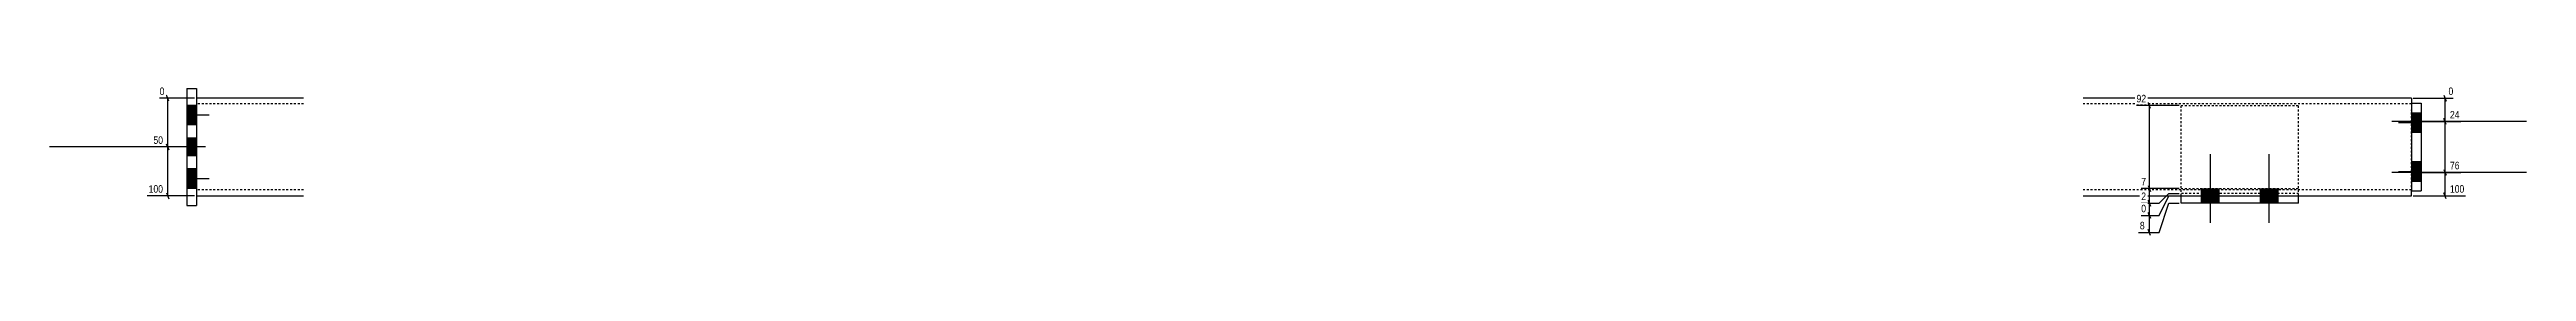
# Model space of a CAD drawing. Header units: millimetres. Extents: x -80 to 34240, y 3 to 819.
# Drawn here: x 7983 to 10510, y 5 to 158 of the extents above; entities that cross this region are included whole.
import ezdxf

# ---------------------------------------------------------------- set-up
doc = ezdxf.new("R2010")
doc.units = ezdxf.units.MM
doc.linetypes.add('DXK_LINE_DOT2', pattern=[3.9198, 1.9599, -1.9599])
doc.layers.add('MÅLSÆTNING', color=7, linetype='Continuous')
doc.layers.add('STÅL', color=7, linetype='Continuous')
doc.styles.add('Arial Narrow', font='ARIALN.TTF', dxfattribs={"height": 0.2})

msp = doc.modelspace()

# ---------------------------------------------------------------- hatches: boundary and pattern name
at = {"layer": 'STÅL', "linetype": 'Continuous'}
for points in [[(8122.8, 137.8), (8122.8, 117.8), (8132.8, 117.8), (8132.8, 137.8)], [(10402.8, 110.3), (10402.8, 130.3), (10392.8, 130.3), (10392.8, 110.3)], [(10392.8, 128.3), (10392.8, 114.3), (10402.8, 114.3), (10402.8, 128.3)], [(10392.8, 128.3), (10392.8, 114.3), (10402.8, 114.3), (10402.8, 128.3)], [(8132.8, 86.3), (8132.8, 104.3), (8122.8, 104.3), (8122.8, 86.3)], [(8132.8, 86.3), (8132.8, 104.3), (8122.8, 104.3), (8122.8, 86.3)], [(10402.8, 60.3), (10402.8, 80.3), (10392.8, 80.3), (10392.8, 60.3)], [(10392.8, 76.3), (10392.8, 62.3), (10402.8, 62.3), (10402.8, 76.3)], [(10392.8, 76.3), (10392.8, 62.3), (10402.8, 62.3), (10402.8, 76.3)], [(8122.8, 72.8), (8122.8, 52.8), (8132.8, 52.8), (8132.8, 72.8)], [(10196.8, 52.8), (10178.8, 52.8), (10178.8, 47.8), (10196.8, 47.8)], [(10256.8, 52.8), (10238.8, 52.8), (10238.8, 47.8), (10256.8, 47.8)], [(10196.8, 47.8), (10178.8, 47.8), (10178.8, 37.8), (10196.8, 37.8)], [(10256.8, 47.8), (10238.8, 47.8), (10238.8, 37.8), (10256.8, 37.8)]]:
    msp.add_hatch(color=96, dxfattribs=at).paths.add_polyline_path(points)

# ---------------------------------------------------------------- linework, layer by layer
at = {"layer": 'MÅLSÆTNING', "color": 7, "linetype": 'Continuous'}
for p, q in [((8130.8, 145.3), (8095.1, 145.3)), ((8104.6, 142.3), (8102.2, 148.3)), ((10155.8, 137.8), (10112.4, 137.8)), ((10126.7, 134.8), (10124.3, 140.8)), ((10394.8, 145.3), (10435.6, 145.3)), ((10426.1, 148.3), (10428.5, 142.3)), ((10427.3, 121.3), (10427.3, 145.3)), ((10394.8, 121.3), (10443.4, 121.3)), ((10394.8, 121.3), (10443.4, 121.3)), ((10428.5, 118.3), (10426.1, 124.3)), ((10428.5, 118.3), (10426.1, 124.3)), ((10427.3, 69.3), (10427.3, 121.3)), ((8120.8, 95.3), (8087.3, 95.3)), ((8104.6, 92.3), (8102.2, 98.3)), ((8103.4, 45.3), (8103.4, 95.3)), ((10155.8, 52.8), (10117.2, 52.8)), ((10124.3, 55.8), (10126.7, 49.8)), ((10125.5, 37.8), (10125.5, 52.8)), ((10394.8, 69.3), (10443.4, 69.3)), ((10394.8, 69.3), (10443.4, 69.3)), ((10426.1, 72.3), (10428.5, 66.3)), ((10426.1, 72.3), (10428.5, 66.3)), ((10427.3, 45.3), (10427.3, 69.3)), ((8130.8, 45.3), (8082.5, 45.3)), ((8102.2, 48.3), (8104.6, 42.3)), ((10117.2, 37.8), (10135.5, 37.8)), ((10117.2, 37.8), (10135.5, 37.8)), ((10117.2, 25.3), (10135.5, 25.3)), ((10117.2, 25.3), (10135.5, 25.3)), ((10126.7, 34.8), (10124.3, 40.8)), ((10124.3, 40.8), (10126.7, 34.8)), ((10126.7, 22.3), (10124.3, 28.3)), ((10125.5, 25.3), (10125.5, 37.8)), ((10125.5, 7.8), (10125.5, 25.3)), ((10135.5, 37.8), (10145.5, 47.8)), ((10145.5, 47.8), (10155.8, 47.8)), ((10145.5, 47.8), (10155.8, 47.8)), ((10145.5, 45.3), (10155.8, 45.3)), ((10145.5, 45.3), (10155.8, 45.3)), ((10145.5, 37.8), (10155.8, 37.8)), ((10394.8, 45.3), (10448.2, 45.3)), ((10428.5, 42.3), (10426.1, 48.3)), ((10114.3, 7.8), (10135.5, 7.8)), ((10126.7, 4.8), (10124.3, 10.8))]:
    msp.add_line(p, q, dxfattribs=at)
at = {"layer": 'STÅL', "color": 2, "linetype": 'Continuous'}
for p, q in [((8122.8, 155.3), (8132.8, 155.3)), ((8122.8, 155.3), (8122.8, 35.3)), ((8132.8, 155.3), (8132.8, 35.3)), ((8242, 145.3), (8132.8, 145.3)), ((10392.8, 145.3), (10057.8, 145.3)), ((10392.8, 145.3), (10392.8, 144.4)), ((10392.8, 144.4), (10392.8, 140.3)), ((10392.8, 140.3), (10392.8, 50.3)), ((10392.8, 140.3), (10402.8, 140.3)), ((10402.8, 140.3), (10402.8, 50.3)), ((8122.8, 35.3), (8132.8, 35.3)), ((8132.8, 45.3), (8242, 45.3)), ((10057.8, 45.3), (10392.8, 45.3)), ((10157.8, 37.8), (10157.8, 45.3)), ((10277.8, 37.8), (10157.8, 37.8)), ((10277.8, 37.8), (10277.8, 45.3)), ((10392.8, 50.3), (10402.8, 50.3)), ((10392.8, 45.3), (10392.8, 50.3))]:
    msp.add_line(p, q, dxfattribs=at)
at = {"layer": 'STÅL', "color": 96, "linetype": 'Continuous'}
for p, q in [((8132.8, 137.8), (8122.8, 137.8)), ((8145.8, 127.8), (8122.8, 127.8)), ((10392.8, 130.3), (10402.8, 130.3)), ((10402.8, 128.3), (10392.8, 128.3)), ((10402.8, 128.3), (10392.8, 128.3)), ((8132.8, 117.8), (8122.8, 117.8)), ((8132.8, 104.3), (8122.8, 104.3)), ((8132.8, 104.3), (8122.8, 104.3)), ((10510.3, 121.3), (10372.8, 121.3)), ((10510.3, 121.3), (10372.8, 121.3)), ((10379.8, 120.3), (10402.8, 120.3)), ((10402.8, 114.3), (10392.8, 114.3)), ((10402.8, 114.3), (10392.8, 114.3)), ((10392.8, 110.3), (10402.8, 110.3)), ((8142, 95.3), (7982.8, 95.3)), ((8142, 95.3), (7982.8, 95.3)), ((8132.8, 86.3), (8122.8, 86.3)), ((8132.8, 86.3), (8122.8, 86.3)), ((10187.8, 17.8), (10187.8, 87.8)), ((10247.8, 17.8), (10247.8, 87.8)), ((10392.8, 80.3), (10402.8, 80.3)), ((10402.8, 76.3), (10392.8, 76.3)), ((10402.8, 76.3), (10392.8, 76.3)), ((8132.8, 72.8), (8122.8, 72.8)), ((8145.8, 62.8), (8122.8, 62.8)), ((8132.8, 52.8), (8122.8, 52.8)), ((10178.8, 47.8), (10178.8, 52.8)), ((10196.8, 47.8), (10196.8, 52.8)), ((10238.8, 47.8), (10238.8, 52.8)), ((10256.8, 47.8), (10256.8, 52.8)), ((10510.3, 69.3), (10372.8, 69.3)), ((10510.3, 69.3), (10372.8, 69.3)), ((10379.8, 70.3), (10402.8, 70.3)), ((10402.8, 62.3), (10392.8, 62.3)), ((10402.8, 62.3), (10392.8, 62.3)), ((10392.8, 60.3), (10402.8, 60.3)), ((10178.8, 37.8), (10178.8, 47.8)), ((10196.8, 37.8), (10196.8, 47.8)), ((10238.8, 37.8), (10238.8, 47.8)), ((10256.8, 37.8), (10256.8, 47.8))]:
    msp.add_line(p, q, dxfattribs=at)
at = {"layer": 'STÅL', "color": 7, "linetype": 'DXK_LINE_DOT2'}
for p, q in [((8132.8, 145.3), (8132.8, 46.2)), ((8242, 139.3), (8132.8, 139.3)), ((10392.8, 139.3), (10057.8, 139.3)), ((10157.8, 45.3), (10157.8, 137.8)), ((10157.8, 137.8), (10277.8, 137.8)), ((10277.8, 45.3), (10277.8, 137.8)), ((10392.8, 140.3), (10392.8, 133.3)), ((10392.8, 50.3), (10392.8, 133.3)), ((8242, 51.3), (8132.8, 51.3)), ((10392.8, 51.3), (10057.8, 51.3)), ((10157.8, 52.8), (10277.8, 52.8)), ((8132.8, 46.2), (8132.8, 45.3)), ((10277.8, 47.8), (10157.8, 47.8))]:
    msp.add_line(p, q, dxfattribs=at)

# ---------------------------------------------------------------- next in the draw order: wipeouts: each hides what was drawn before it
at = {"color": 0, "linetype": 'Continuous'}
for points in [[(10437.2, 146.9), (10437.2, 158.1), (10429.1, 158.1), (10429.1, 146.9)], [(10443.5, 122.9), (10443.5, 134.1), (10430.6, 134.1), (10430.6, 122.9)], [(8100.2, 96.9), (8100.2, 108.1), (8087.2, 108.1), (8087.2, 96.9)], [(10443.5, 70.9), (10443.5, 82.1), (10430.6, 82.1), (10430.6, 70.9)], [(8100.2, 46.9), (8100.2, 58.1), (8082.3, 58.1), (8082.3, 46.9)], [(10123.7, 54.4), (10123.7, 65.6), (10115.6, 65.6), (10115.6, 54.4)], [(10448.4, 46.9), (10448.4, 58.1), (10430.6, 58.1), (10430.6, 46.9)]]:
    msp.add_wipeout(points, dxfattribs=at).dxf.layer = 'MÅLSÆTNING'

# ---------------------------------------------------------------- next in the draw order: linework, layer by layer
at = {"layer": 'MÅLSÆTNING', "color": 7, "linetype": 'Continuous'}
for p, q in [((8103.4, 95.3), (8103.4, 145.3)), ((8120.8, 95.3), (8087.3, 95.3)), ((8102.2, 98.3), (8104.6, 92.3)), ((10135.5, 37.8), (10145.5, 47.8)), ((10135.5, 25.3), (10145.5, 45.3))]:
    msp.add_line(p, q, dxfattribs=at)

# ---------------------------------------------------------------- next in the draw order: texts
at = {"layer": 'MÅLSÆTNING', "color": 3, "linetype": 'Continuous', "style": 'Arial Narrow'}
for s, p in [('0', (10430.7, 148.5)), ('24', (10432.2, 124.5)), ('50', (8088.8, 98.5)), ('76', (10432.2, 72.5)), ('100', (8083.9, 48.5)), ('7', (10117.2, 56)), ('100', (10432.2, 48.5))]:
    msp.add_text(s, height=7.64, dxfattribs=at).set_placement(p)

# ---------------------------------------------------------------- next in the draw order: wipeouts: each hides what was drawn before it
at = {"color": 0, "linetype": 'Continuous'}
for points in [[(8101.6, 146.9), (8101.6, 158.1), (8093.5, 158.1), (8093.5, 146.9)], [(10123.7, 39.4), (10123.7, 50.6), (10115.6, 50.6), (10115.6, 39.4)]]:
    msp.add_wipeout(points, dxfattribs=at).dxf.layer = 'MÅLSÆTNING'

# ---------------------------------------------------------------- next in the draw order: linework, layer by layer
at = {"layer": 'MÅLSÆTNING', "color": 7, "linetype": 'Continuous'}
for p, q in [((10125.5, 52.8), (10125.5, 137.8)), ((10155.8, 52.8), (10117.2, 52.8)), ((10124.3, 55.8), (10126.7, 49.8)), ((10124.3, 28.3), (10126.7, 22.3)), ((10135.5, 25.3), (10145.5, 45.3)), ((10135.5, 7.8), (10145.5, 37.8))]:
    msp.add_line(p, q, dxfattribs=at)

# ---------------------------------------------------------------- next in the draw order: texts
at = {"layer": 'MÅLSÆTNING', "color": 3, "linetype": 'Continuous', "style": 'Arial Narrow'}
for s, p in [('0', (8095.1, 148.5)), ('2', (10117.2, 41))]:
    msp.add_text(s, height=7.64, dxfattribs=at).set_placement(p)

# ---------------------------------------------------------------- next in the draw order: wipeouts: each hides what was drawn before it
at = {"color": 0, "linetype": 'Continuous'}
for points in [[(10123.7, 139.4), (10123.7, 150.6), (10110.8, 150.6), (10110.8, 139.4)], [(10123.7, 26.9), (10123.7, 38.1), (10115.6, 38.1), (10115.6, 26.9)]]:
    msp.add_wipeout(points, dxfattribs=at).dxf.layer = 'MÅLSÆTNING'

# ---------------------------------------------------------------- next in the draw order: texts
at = {"layer": 'MÅLSÆTNING', "color": 3, "linetype": 'Continuous', "style": 'Arial Narrow'}
msp.add_text('92', height=7.64, dxfattribs=at).set_placement((10112.4, 141))

# ---------------------------------------------------------------- next in the draw order: wipeouts: each hides what was drawn before it
at = {"color": 0, "linetype": 'Continuous'}
msp.add_wipeout([(10122.3, 9.4), (10122.3, 20.6), (10114.2, 20.6), (10114.2, 9.4)], dxfattribs=at).dxf.layer = 'MÅLSÆTNING'

# ---------------------------------------------------------------- next in the draw order: texts
at = {"layer": 'MÅLSÆTNING', "color": 3, "linetype": 'Continuous', "style": 'Arial Narrow'}
for s, p in [('0', (10117.2, 28.5)), ('8', (10115.8, 11))]:
    msp.add_text(s, height=7.64, dxfattribs=at).set_placement(p)

doc.saveas('drawing.dxf')
